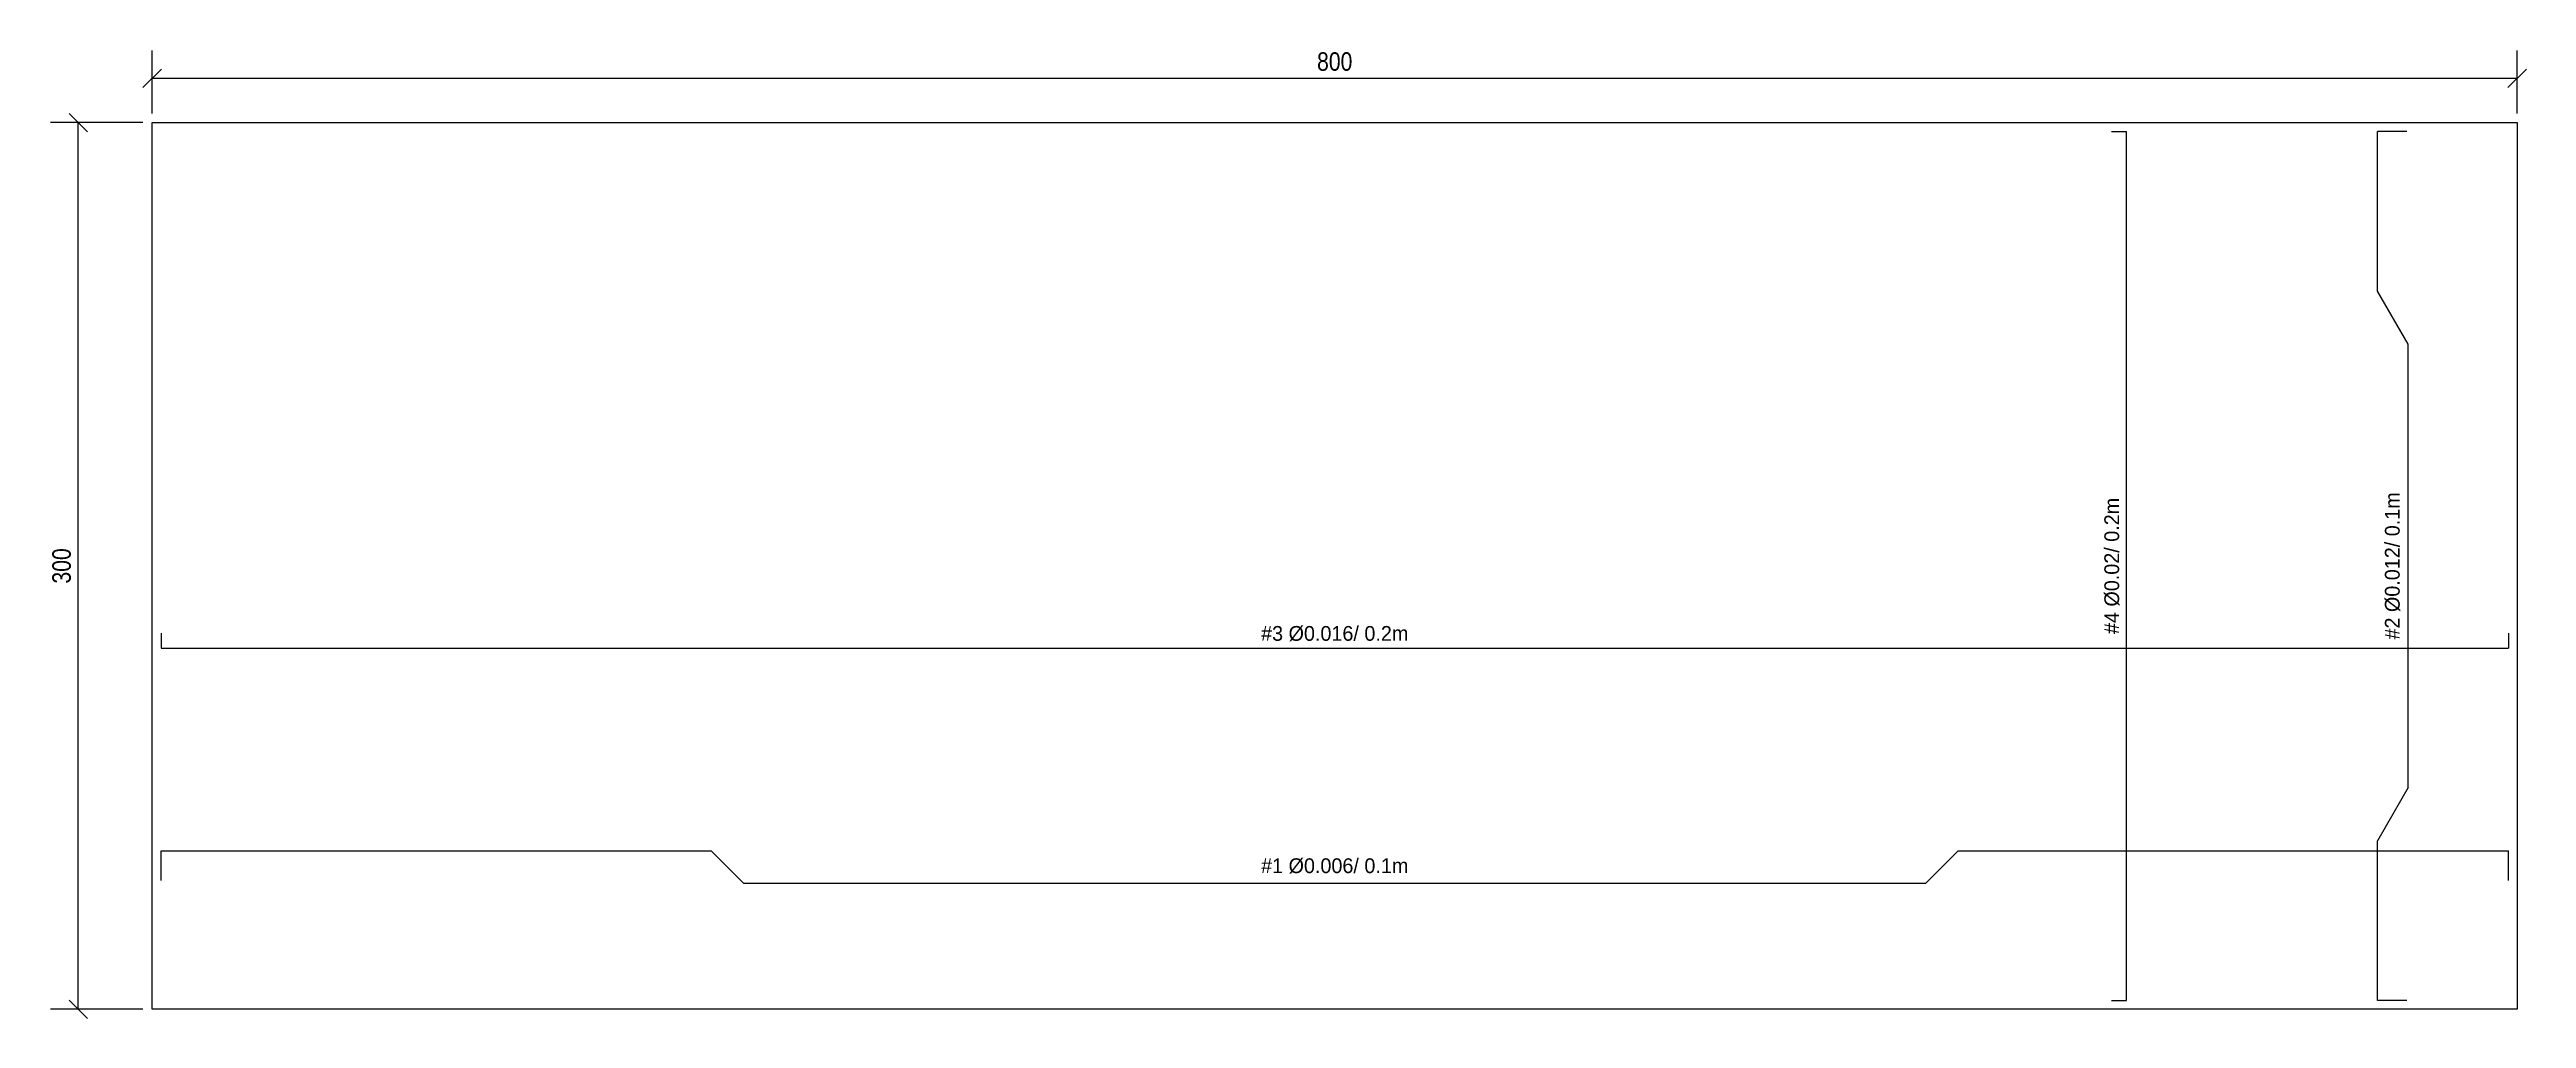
# Model space of a CAD drawing. Header units: metres. Extents: x -0.3 to 20, y -15 to 3.2.
# Drawn here: x 11.65 to 20.03, y -15.03 to -11.75 of the extents above; entities that cross this region are included whole.
import ezdxf
from ezdxf.enums import TextEntityAlignment as Align

# ---------------------------------------------------------------- set-up
doc = ezdxf.new("R2010")
doc.units = ezdxf.units.M
doc.styles.add('OpenSansCondensed-Light', font='OpenSansCondensed-Light.ttf')
doc.dimstyles.new('EZ_M_25_H25_CM', dxfattribs={"dimtxt": 0.0625, "dimasz": 0.0625, "dimexe": 0.09375, "dimexo": 0.03125, "dimgap": 0.025, "dimtad": 1, "dimlfac": 100, "dimzin": 12, "dimdsep": 46, "dimtxsty": 'OpenSansCondensed-Light', "dimtsz": 0.03125, "dimcen": 2.5, "dimazin": 3, "dimtfac": 0.5, "dimtmove": 2, "dimatfit": 3})

msp = doc.modelspace()

# ---------------------------------------------------------------- texts
for s, p in [('#4 Ø0.02/ 0.2m', (18.628, -13.5)), ('#2 Ø0.012/ 0.1m', (19.577, -13.5))]:
    msp.add_text(s, height=0.05, rotation=90).set_placement(p, align=Align.MIDDLE)
for s, p in [('#3 Ø0.016/ 0.2m', (16, -13.728)), ('#1 Ø0.006/ 0.1m', (16, -14.514))]:
    msp.add_text(s, height=0.05).set_placement(p, align=Align.MIDDLE)

# ---------------------------------------------------------------- dimensions: what is measured, and where the dimension line sits
msp.add_linear_dim(base=(12, -11.85), p1=(12, -12), p2=(20, -12), dimstyle='EZ_M_25_H25_CM').render()
msp.add_linear_dim(base=(11.75, -15), p1=(12, -15), p2=(12, -12), angle=90, dimstyle='EZ_M_25_H25_CM').render()

# ---------------------------------------------------------------- linework, layer by layer
for p, q in [((18.628, -12.03), (18.678, -12.03)), ((18.678, -14.97), (18.678, -12.03)), ((19.627, -12.03), (19.527, -12.03)), ((19.527, -12.56987), (19.527, -12.03)), ((19.631, -12.75), (19.527, -12.56987)), ((19.631, -14.25), (19.631, -12.75)), ((12.03, -13.728), (12.03, -13.778)), ((19.97, -13.728), (19.97, -13.778)), ((12.03, -13.778), (19.97, -13.778)), ((19.631, -14.25), (19.527, -14.43013)), ((12.03, -14.564), (12.03, -14.464)), ((12.03, -14.464), (13.891, -14.464)), ((14, -14.573), (13.891, -14.464)), ((18, -14.573), (18.109, -14.464)), ((18.109, -14.464), (19.97, -14.464)), ((19.527, -14.97), (19.527, -14.43013)), ((19.97, -14.564), (19.97, -14.464)), ((14, -14.573), (18, -14.573)), ((18.628, -14.97), (18.678, -14.97)), ((19.627, -14.97), (19.527, -14.97))]:
    msp.add_line(p, q)
msp.add_lwpolyline([(12, -15), (12, -12), (20, -12), (20, -15), (12, -15)])

msp.set_redraw_order([(e.dxf.handle, doc.entitydb.next_handle()) for e in msp.query("TEXT MTEXT ATTDEF DIMENSION ARC_DIMENSION")])  # texts and dimensions are drawn at this point

doc.saveas('drawing.dxf')
